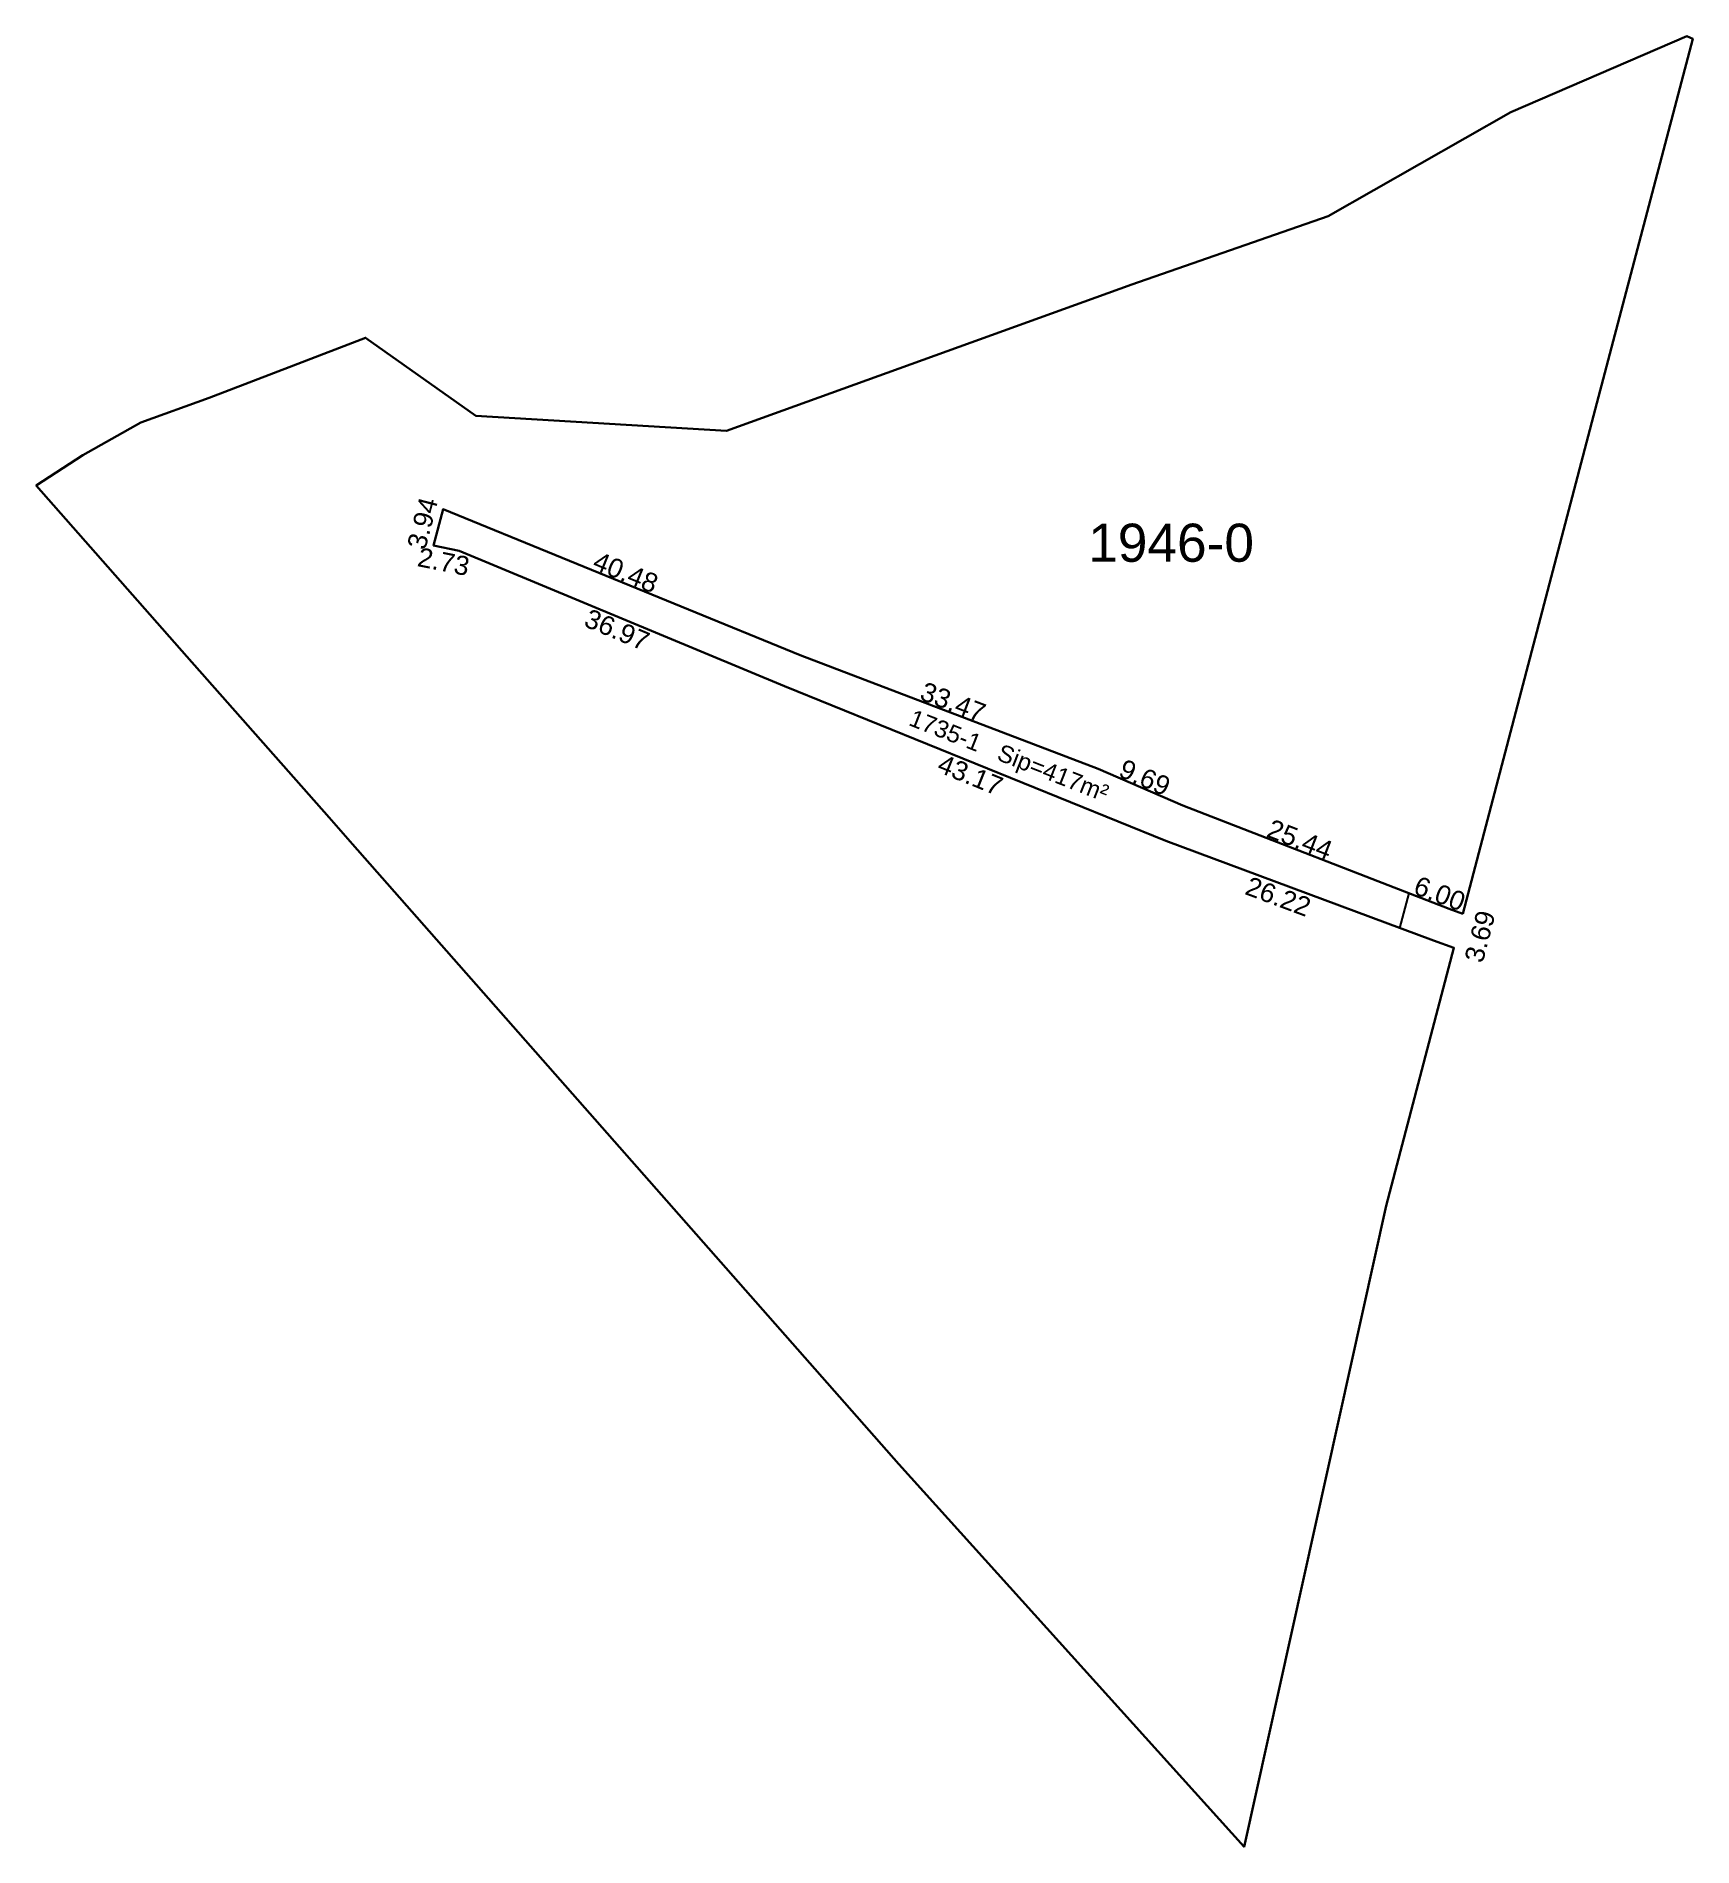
# Model space of a CAD drawing. Header units: metres. Extents: x 7509374 to 7510152, y 4726774 to 4726967.
# Drawn here: x 7509374.5 to 7509548.3, y 4726773.6 to 4726963.6 of the extents above; entities that cross this region are included whole.
import ezdxf

# ---------------------------------------------------------------- set-up
doc = ezdxf.new("R2010")
doc.units = ezdxf.units.M
doc.layers.add('Nr-Ri', color=1, linetype='Continuous', lineweight=0)
doc.layers.add('Parcela Baze', color=7, linetype='Continuous')
doc.styles.get("Standard").update_dxf_attribs({"font": 'arial.ttf'})
doc.dimstyles.get("Standard").update_dxf_attribs({"dimtxt": 2, "dimasz": 0.18, "dimexe": 0.18, "dimexo": 0.0625, "dimgap": 0.09, "dimtad": 1, "dimtoh": 1, "dimzin": 0, "dimdsep": 46, "dimtxsty": 'Standard', "dimcen": 0.09, "dimse1": 1, "dimse2": 1, "dimsd1": 1, "dimsd2": 1, "dimadec": 0, "dimazin": 0, "dimtfac": 1, "dimtofl": 0, "dimtmove": 0, "dimatfit": 3, "dimfxl": 1, "dimtolj": 1, "dimtzin": 0, "dimarcsym": 0})

msp = doc.modelspace()

# ---------------------------------------------------------------- texts
at = {"insert": (7509466.559, 4726892.997), "char_height": 1.8, "attachment_point": 1, "rotation": 338.54228}
msp.add_mtext_dynamic_manual_height_columns('1735-1   Sip=417m²', width=28.80758, gutter_width=1, heights=[0], dxfattribs=at)
at = {"layer": 'Nr-Ri', "color": 0, "insert": (7509484.839, 4726912.432), "char_height": 4, "attachment_point": 1}
msp.add_mtext_dynamic_manual_height_columns('1946-0', width=9.55635, gutter_width=1, heights=[0], dxfattribs=at)

# ---------------------------------------------------------------- blocks, each defined once
blk = doc.blocks.new('*D58')
at = {"layer": 'Defpoints', "color": 0, "transparency": 16777216}
for p in [(7509524.14, 4726871.49), (7509527.49, 4726870.62), (7509523.21, 4726867.92)]:
    blk.add_point(p, dxfattribs=at)
at = {"color": 0, "transparency": 16777216, "insert": (7509525.95, 4726869.11), "char_height": 2, "attachment_point": 5, "rotation": 75.3987}
blk.add_mtext('\\A1;3.69', dxfattribs=at)
blk = doc.blocks.new('*D60')
at = {"layer": 'Defpoints', "color": 0, "transparency": 16777216}
for p in [(7509494.79, 4726882.85), (7509518.5, 4726873.64), (7509518.5, 4726873.64)]:
    blk.add_point(p, dxfattribs=at)
at = {"color": 0, "transparency": 16777216, "insert": (7509507.05, 4726879.28), "char_height": 2, "attachment_point": 5, "rotation": 338.7883}
blk.add_mtext('\\A1;25.44', dxfattribs=at)
blk = doc.blocks.new('*D61')
at = {"layer": 'Defpoints', "color": 0, "transparency": 16777216}
for p in [(7509518.5, 4726873.64), (7509524.14, 4726871.49), (7509524.14, 4726871.49)]:
    blk.add_point(p, dxfattribs=at)
at = {"color": 0, "transparency": 16777216, "insert": (7509521.72, 4726873.6), "char_height": 2, "attachment_point": 5, "rotation": 339.0908}
blk.add_mtext('\\A1;6.00', dxfattribs=at)
blk = doc.blocks.new('*D90')
at = {"layer": 'Defpoints', "color": 0, "transparency": 16777216}
for p in [(7509485.89, 4726886.69), (7509485.89, 4726886.69), (7509494.79, 4726882.85)]:
    blk.add_point(p, dxfattribs=at)
at = {"color": 0, "transparency": 16777216, "insert": (7509490.78, 4726885.79), "char_height": 2, "attachment_point": 5, "rotation": 336.6236}
blk.add_mtext('\\A1;9.69', dxfattribs=at)
blk = doc.blocks.new('*D91')
at = {"layer": 'Defpoints', "color": 0, "transparency": 16777216}
for p in [(7509454.63, 4726898.64), (7509454.63, 4726898.64), (7509485.89, 4726886.69)]:
    blk.add_point(p, dxfattribs=at)
at = {"color": 0, "transparency": 16777216, "insert": (7509470.66, 4726893.7), "char_height": 2, "attachment_point": 5, "rotation": 339.0863}
blk.add_mtext('\\A1;33.47', dxfattribs=at)
blk = doc.blocks.new('*D92')
at = {"layer": 'Defpoints', "color": 0, "transparency": 16777216}
for p in [(7509417.16, 4726913.95), (7509417.16, 4726913.95), (7509454.63, 4726898.64)]:
    blk.add_point(p, dxfattribs=at)
at = {"color": 0, "transparency": 16777216, "insert": (7509436.32, 4726907.32), "char_height": 2, "attachment_point": 5, "rotation": 337.7807}
blk.add_mtext('\\A1;40.48', dxfattribs=at)
blk = doc.blocks.new('*D93')
at = {"layer": 'Defpoints', "color": 0, "transparency": 16777216}
for p in [(7509492.98, 4726879.15), (7509492.11, 4726876.84), (7509517.54, 4726869.98)]:
    blk.add_point(p, dxfattribs=at)
at = {"color": 0, "transparency": 16777216, "insert": (7509504.78, 4726873.29), "char_height": 2, "attachment_point": 5, "rotation": 339.5301}
blk.add_mtext('\\A1;26.22', dxfattribs=at)
blk = doc.blocks.new('*D94')
at = {"layer": 'Defpoints', "color": 0, "transparency": 16777216}
for p in [(7509452.97, 4726895.37), (7509452.06, 4726893.13), (7509492.98, 4726879.15)]:
    blk.add_point(p, dxfattribs=at)
at = {"color": 0, "transparency": 16777216, "insert": (7509472.48, 4726886.05), "char_height": 2, "attachment_point": 5, "rotation": 337.9327}
blk.add_mtext('\\A1;43.17', dxfattribs=at)
blk = doc.blocks.new('*D95')
at = {"layer": 'Defpoints', "color": 0, "transparency": 16777216}
for p in [(7509418.85, 4726909.6), (7509417.92, 4726907.37), (7509452.97, 4726895.37)]:
    blk.add_point(p, dxfattribs=at)
at = {"color": 0, "transparency": 16777216, "insert": (7509435.41, 4726901.29), "char_height": 2, "attachment_point": 5, "rotation": 337.3613}
blk.add_mtext('\\A1;36.97', dxfattribs=at)
blk = doc.blocks.new('*D96')
at = {"layer": 'Defpoints', "color": 0, "transparency": 16777216}
for p in [(7509416.58, 4726914.1), (7509417.16, 4726913.95), (7509416.17, 4726910.13)]:
    blk.add_point(p, dxfattribs=at)
at = {"color": 0, "transparency": 16777216, "insert": (7509415.01, 4726912.47), "char_height": 2, "attachment_point": 5, "rotation": 75.4942}
blk.add_mtext('\\A1;3.94', dxfattribs=at)
blk = doc.blocks.new('*D97')
at = {"layer": 'Defpoints', "color": 0, "transparency": 16777216}
for p in [(7509416.17, 4726910.13), (7509418.85, 4726909.6), (7509415.67, 4726907.6)]:
    blk.add_point(p, dxfattribs=at)
at = {"color": 0, "transparency": 16777216, "insert": (7509417.22, 4726908.43), "char_height": 2, "attachment_point": 5, "rotation": 348.7024}
blk.add_mtext('\\A1;2.73', dxfattribs=at)

# ---------------------------------------------------------------- dimensions: what is measured, and where the dimension line sits
for base, p1, p2, angle, picture, middle in [((7509416.581, 4726914.095), (7509416.172, 4726910.135), (7509417.158, 4726913.946), 75.49425, '*D96', (7509416.088, 4726912.19)), ((7509415.667, 4726907.605), (7509418.85, 4726909.6), (7509416.172, 4726910.135), 168.70241, '*D97', (7509417.006, 4726907.337)), ((7509527.488, 4726870.618), (7509523.21, 4726867.92), (7509524.14, 4726871.49), 75.39873, '*D58', (7509527.023, 4726868.833))]:
    dim = msp.add_linear_dim(base=base, p1=p1, p2=p2, angle=angle, dimstyle='Standard')
    dim.commit()
    dim.dimension.update_dxf_attribs({"geometry": picture, "text_midpoint": middle, "dimtype": 161})
for p1, p2, distance, picture, middle in [((7509454.633, 4726898.638), (7509417.158, 4726913.946), 0, '*D92', (7509436.316, 4726907.321)), ((7509452.968, 4726895.371), (7509418.85, 4726909.6), 2.411, '*D95', (7509435.409, 4726901.286)), ((7509485.894, 4726886.692), (7509454.633, 4726898.638), 0, '*D91', (7509470.66, 4726893.704)), ((7509492.976, 4726879.152), (7509452.968, 4726895.371), 2.419, '*D94', (7509472.481, 4726886.05)), ((7509494.787, 4726882.848), (7509485.894, 4726886.692), 0, '*D90', (7509490.781, 4726885.79)), ((7509494.787, 4726882.848), (7509518.502, 4726873.644), 0, '*D60', (7509507.047, 4726879.282)), ((7509517.541, 4726869.982), (7509492.976, 4726879.152), 2.473, '*D93', (7509504.782, 4726873.291))]:
    dim = msp.add_aligned_dim(p1=p1, p2=p2, distance=distance, dimstyle='Standard')
    dim.commit()
    dim.dimension.update_dxf_attribs({"geometry": picture, "text_midpoint": middle})
dim = msp.add_aligned_dim(p1=(7509518.502, 4726873.644), p2=(7509524.14, 4726871.49), distance=0, text='6.00', dimstyle='Standard')
dim.commit()
dim.dimension.update_dxf_attribs({"geometry": '*D61', "text_midpoint": (7509521.718, 4726873.605)})

# ---------------------------------------------------------------- linework, layer by layer
at = {"color": 1, "flags": 128}
msp.add_lwpolyline([(7509517.541, 4726869.982), (7509518.502, 4726873.644)], dxfattribs=at)
at = {"layer": 'Parcela Baze', "lineweight": 30}
msp.add_lwpolyline([(7509524.14, 4726871.49), (7509537.87, 4726923.74), (7509548.27, 4726963.32), (7509547.646, 4726963.589), (7509529.188, 4726955.62), (7509510.034, 4726944.716), (7509489.413, 4726937.538), (7509446.901, 4726922.193), (7509420.61, 4726923.74), (7509409.037, 4726931.948), (7509401.455, 4726929.032), (7509392.613, 4726925.632), (7509385.454, 4726923.045), (7509379.377, 4726919.616), (7509374.475, 4726916.425), (7509390.276, 4726898.509), (7509405.199, 4726881.589), (7509407.65, 4726878.81), (7509464.96, 4726813.74), (7509501.19, 4726773.58), (7509516.09, 4726840.83), (7509523.21, 4726867.92), (7509521.051, 4726868.672), (7509492.976, 4726879.152), (7509452.968, 4726895.371), (7509418.85, 4726909.6), (7509416.172, 4726910.135), (7509417.158, 4726913.946), (7509454.633, 4726898.638), (7509485.894, 4726886.692), (7509494.787, 4726882.848), (7509522.725, 4726872.005), (7509524.14, 4726871.49)], dxfattribs=at)

msp.set_redraw_order([(e.dxf.handle, doc.entitydb.next_handle()) for e in msp.query("TEXT MTEXT ATTDEF DIMENSION ARC_DIMENSION")])  # texts and dimensions are drawn at this point

doc.saveas('drawing.dxf')
